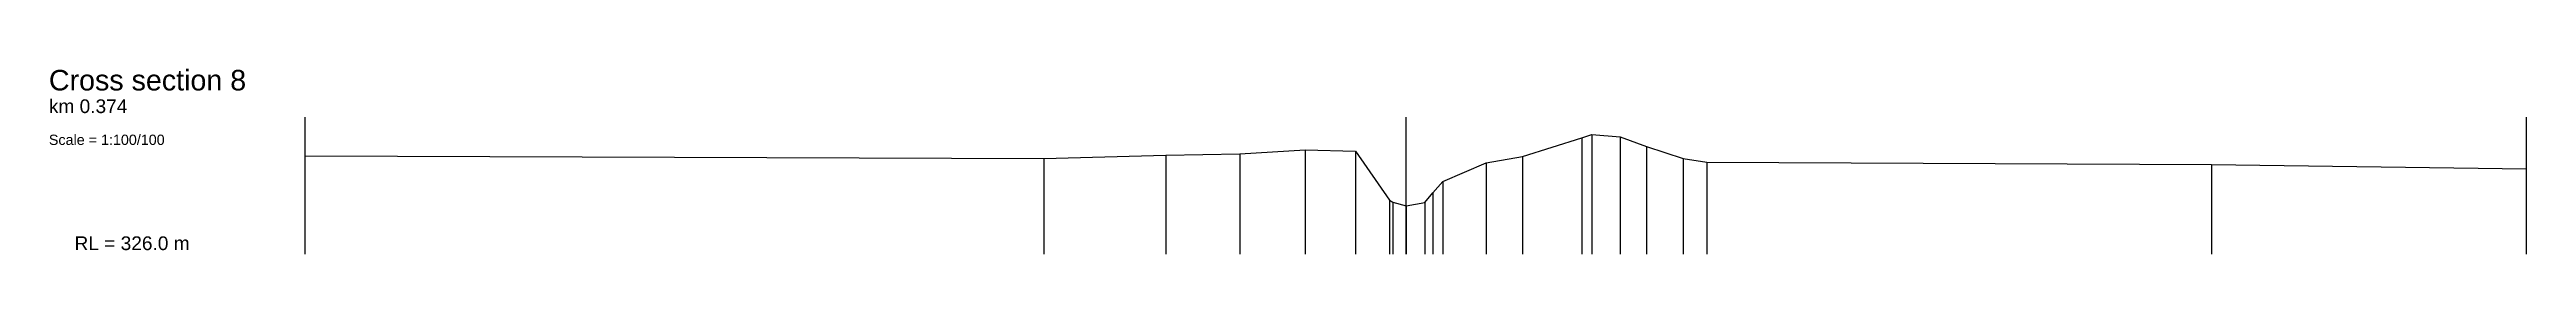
# Model space of a CAD drawing. Header units: millimetres. Extents: x -8 to 79, y -83 to 317.
# Drawn here: x -7.5 to 65, y 65 to 70.4 of the extents above; entities that cross this region are included whole.
import ezdxf
from ezdxf.enums import TextEntityAlignment as Align

# ---------------------------------------------------------------- set-up
doc = ezdxf.new("R2010")
doc.units = ezdxf.units.MM
doc.styles.get("Standard").update_dxf_attribs({"font": 'arial.ttf'})

msp = doc.modelspace()

# ---------------------------------------------------------------- texts
for s, height, p in [('Cross section 8', 0.6, (-7.5, 69.6)), ('km 0.374', 0.4, (-7.5, 69)), ('Scale = 1:100/100', 0.3, (-7.5, 68.1)), ('RL = 326.0 m', 0.4, (-6.75, 65))]:
    msp.add_text(s, height=height).set_placement(p, align=Align.BOTTOM_LEFT)

# ---------------------------------------------------------------- linework, layer by layer
at = {"layer": 'axis', "color": 1}
msp.add_line((32.24, 65), (32.24, 69), dxfattribs=at)
at = {"layer": 'frame'}
for p, q in [((0, 65), (0, 69)), ((65.041, 65), (65.041, 69))]:
    msp.add_line(p, q, dxfattribs=at)
at = {"layer": 'marker', "color": 253}
for p, q in [((37.384, 68.4), (37.384, 65)), ((37.675, 68.49), (37.675, 65)), ((38.504, 68.43), (38.504, 65)), ((21.636, 67.79), (21.636, 65)), ((25.203, 67.89), (25.203, 65)), ((27.368, 67.93), (27.368, 65)), ((29.278, 68.05), (29.278, 65)), ((30.757, 68.01), (30.757, 65)), ((34.582, 67.67), (34.582, 65)), ((35.646, 67.85), (35.646, 65)), ((39.276, 68.14), (39.276, 65)), ((40.353, 67.79), (40.353, 65)), ((41.044, 67.69), (41.044, 65)), ((55.82, 67.62), (55.82, 65)), ((33.017, 66.79), (33.017, 65)), ((33.314, 67.12), (33.314, 65)), ((31.752, 66.58), (31.752, 65)), ((31.853, 66.52), (31.853, 65)), ((32.241, 66.41), (32.241, 65)), ((32.788, 66.51), (32.788, 65))]:
    msp.add_line(p, q, dxfattribs=at)
at = {"layer": 'profile'}
msp.add_lwpolyline([(0, 67.87), (21.636, 67.79), (25.203, 67.89), (27.368, 67.93), (29.278, 68.05), (30.757, 68.01), (31.752, 66.58), (31.853, 66.52), (32.241, 66.41), (32.788, 66.51), (33.017, 66.79), (33.314, 67.12), (34.582, 67.67), (35.646, 67.85), (37.384, 68.4), (37.675, 68.49), (38.504, 68.43), (39.276, 68.14), (40.353, 67.79), (41.044, 67.69), (55.82, 67.62), (65.041, 67.49)], dxfattribs=at)

msp.set_redraw_order([(e.dxf.handle, doc.entitydb.next_handle()) for e in msp.query("TEXT MTEXT ATTDEF DIMENSION ARC_DIMENSION")])  # texts and dimensions are drawn at this point

doc.saveas('drawing.dxf')
